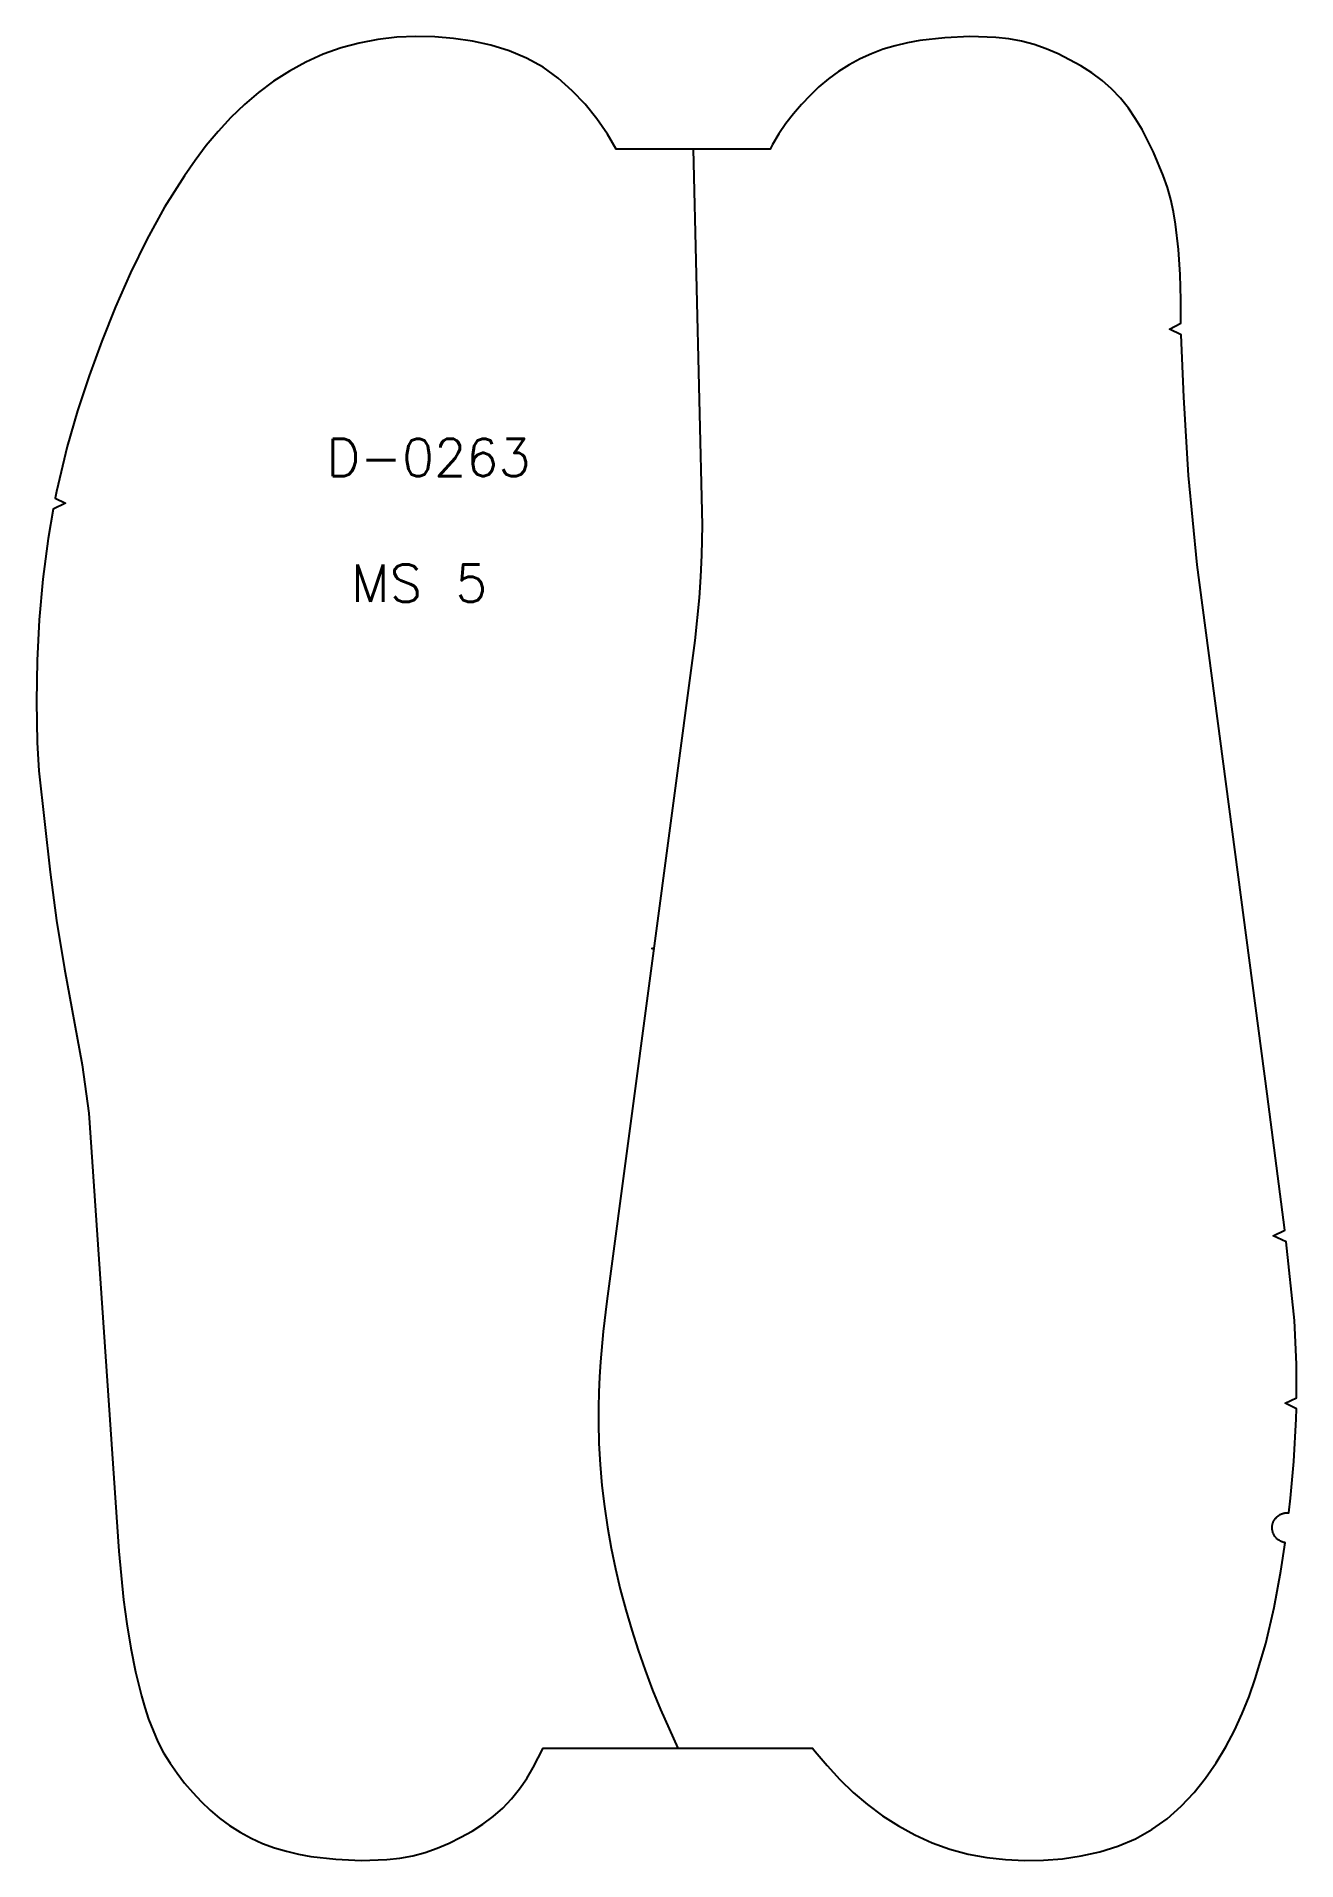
# Model space of a CAD drawing. Extents: x -3600 to 4663, y 5 to 334.
# Drawn here: x -2509.1 to -2341.1, y 4.9 to 248.1 of the extents above; entities that cross this region are included whole.
import ezdxf

# ---------------------------------------------------------------- set-up
doc = ezdxf.new("R2010")
doc.units = 0
doc.layers.add('DEFAULT', color=7, linetype='CONTINUOUS')
doc.styles.add('MTXPL_ARIAL', font='txt.shx', dxfattribs={"height": 0.2})

# ---------------------------------------------------------------- blocks, each defined once
blk = doc.blocks.new('*X17')
at = {"layer": 'DEFAULT', "color": 7, "style": 'MTXPL_ARIAL'}
for s, p in [('D-0263', (-2470.47, 189.49)), ('MS 5', (-2467.18, 172.73))]:
    blk.add_text(s, height=5, dxfattribs=at).set_placement(p)

msp = doc.modelspace()

# ---------------------------------------------------------------- linework, layer by layer
at = {"layer": 'DEFAULT', "color": 7}
msp.add_lwpolyline([(-2360.4, 9.04), (-2358.37, 10.5), (-2356.5, 12.15), (-2354.78, 13.97), (-2353.23, 15.91), (-2351.82, 17.95), (-2350.54, 20.07), (-2349.39, 22.27), (-2348.36, 24.52), (-2347.44, 26.81), (-2346.62, 29.13), (-2345.22, 33.86), (-2344.1, 38.65), (-2343.21, 43.49), (-2342.63, 47.3), (-2342.7, 47.31), (-2342.76, 47.33), (-2342.83, 47.34), (-2342.9, 47.36), (-2342.96, 47.38), (-2343.03, 47.4), (-2343.09, 47.43), (-2343.16, 47.45), (-2343.22, 47.48), (-2343.28, 47.51), (-2343.34, 47.54), (-2343.4, 47.58), (-2343.46, 47.62), (-2343.52, 47.66), (-2343.57, 47.7), (-2343.63, 47.74), (-2343.68, 47.78), (-2343.73, 47.83), (-2343.78, 47.88), (-2343.83, 47.93), (-2343.87, 47.98), (-2343.92, 48.03), (-2343.96, 48.09), (-2344, 48.14), (-2344.04, 48.2), (-2344.08, 48.26), (-2344.11, 48.32), (-2344.14, 48.38), (-2344.17, 48.44), (-2344.2, 48.51), (-2344.23, 48.57), (-2344.25, 48.63), (-2344.27, 48.7), (-2344.29, 48.77), (-2344.31, 48.83), (-2344.32, 48.9), (-2344.33, 48.97), (-2344.34, 49.04), (-2344.35, 49.1), (-2344.36, 49.17), (-2344.36, 49.24), (-2344.36, 49.31), (-2344.36, 49.38), (-2344.35, 49.45), (-2344.35, 49.52), (-2344.34, 49.59), (-2344.33, 49.65), (-2344.31, 49.72), (-2344.3, 49.79), (-2344.28, 49.85), (-2344.26, 49.92), (-2344.23, 49.98), (-2344.21, 50.04), (-2344.18, 50.11), (-2344.15, 50.17), (-2344.12, 50.23), (-2344.09, 50.29), (-2344.05, 50.35), (-2344.02, 50.41), (-2343.98, 50.46), (-2343.94, 50.52), (-2343.89, 50.57), (-2343.85, 50.62), (-2343.8, 50.67), (-2343.75, 50.72), (-2343.7, 50.77), (-2343.65, 50.81), (-2343.6, 50.85), (-2343.55, 50.9), (-2343.49, 50.94), (-2343.43, 50.97), (-2343.37, 51.01), (-2343.32, 51.04), (-2343.25, 51.07), (-2343.19, 51.1), (-2343.13, 51.13), (-2343.07, 51.16), (-2343, 51.18), (-2342.94, 51.2), (-2342.87, 51.22), (-2342.81, 51.23), (-2342.74, 51.25), (-2342.67, 51.26), (-2342.6, 51.27), (-2342.54, 51.28), (-2342.47, 51.28), (-2342.4, 51.28), (-2342.33, 51.28), (-2342.26, 51.28), (-2342.2, 51.28), (-2342.13, 51.27), (-2341.9, 53.24), (-2341.49, 58.14), (-2341.14, 63.79), (-2341.13, 65.13), (-2342.62, 65.89), (-2341.11, 66.63), (-2341.13, 71.08), (-2341.37, 76.91), (-2342.51, 87.41), (-2344.21, 88.21), (-2342.68, 88.95), (-2345.02, 107.13), (-2354.38, 177.66), (-2355.52, 189.57), (-2356.15, 200.03), (-2356.48, 208.34), (-2358.06, 209.1), (-2356.52, 209.89), (-2356.55, 213.02), (-2356.64, 216.38), (-2356.84, 219.73), (-2357.23, 223.07), (-2357.52, 224.72), (-2357.88, 226.36), (-2358.34, 227.98), (-2358.88, 229.58), (-2360.18, 232.69), (-2361.71, 235.7), (-2362.58, 237.15), (-2363.54, 238.55), (-2364.6, 239.87), (-2365.77, 241.12), (-2367.04, 242.24), (-2368.41, 243.26), (-2369.86, 244.18), (-2371.37, 245.02), (-2372.91, 245.78), (-2374.49, 246.46), (-2376.12, 247.04), (-2377.78, 247.49), (-2379.49, 247.79), (-2381.21, 247.97), (-2384.67, 248.11), (-2388.02, 247.92), (-2391.35, 247.56), (-2393, 247.26), (-2394.63, 246.88), (-2396.23, 246.4), (-2397.8, 245.82), (-2399.32, 245.13), (-2400.79, 244.34), (-2402.19, 243.45), (-2403.53, 242.47), (-2404.8, 241.4), (-2405.99, 240.26), (-2407.12, 239.06), (-2408.19, 237.8), (-2409.2, 236.49), (-2410.13, 235.13), (-2410.98, 233.73), (-2411.31, 233.11), (-2431.82, 233.11), (-2433.01, 235.08), (-2434.42, 237.12), (-2435.98, 239.07), (-2437.69, 240.88), (-2439.56, 242.54), (-2441.59, 244), (-2443.79, 245.22), (-2446.11, 246.2), (-2448.53, 246.95), (-2451, 247.49), (-2453.51, 247.86), (-2456.03, 248.06), (-2458.56, 248.11), (-2461.09, 248), (-2463.61, 247.71), (-2466.09, 247.24), (-2468.53, 246.58), (-2470.91, 245.74), (-2473.2, 244.7), (-2475.4, 243.5), (-2477.52, 242.14), (-2479.52, 240.65), (-2481.42, 239.03), (-2483.21, 237.29), (-2484.9, 235.46), (-2486.49, 233.56), (-2487.99, 231.58), (-2489.42, 229.55), (-2492.05, 225.36), (-2494.44, 221.03), (-2496.61, 216.59), (-2498.59, 212.07), (-2500.43, 207.5), (-2502.12, 202.87), (-2503.67, 198.19), (-2505.03, 193.46), (-2506.48, 187.46), (-2506.65, 186.54), (-2505.25, 185.87), (-2506.92, 185.11), (-2507.6, 181.17), (-2508.3, 175.77), (-2508.78, 170.34), (-2509.06, 164.9), (-2509.14, 159.45), (-2509.03, 154), (-2508.83, 150.22), (-2507.32, 136.68), (-2506.47, 130.23), (-2505.41, 123.81), (-2503.06, 111.01), (-2502.18, 104.56), (-2498.16, 46.18), (-2497.52, 39.7), (-2497.09, 36.47), (-2496.57, 33.25), (-2495.92, 30.06), (-2495.14, 26.89), (-2494.69, 25.32), (-2494.18, 23.76), (-2493.6, 22.24), (-2492.94, 20.75), (-2492.18, 19.3), (-2491.32, 17.9), (-2490.39, 16.55), (-2489.38, 15.24), (-2488.31, 13.98), (-2487.18, 12.77), (-2485.99, 11.63), (-2484.72, 10.57), (-2483.38, 9.59), (-2481.98, 8.7), (-2480.51, 7.9), (-2478.99, 7.21), (-2477.42, 6.63), (-2475.82, 6.15), (-2474.19, 5.77), (-2472.54, 5.48), (-2469.21, 5.12), (-2465.86, 4.92), (-2462.4, 5.07), (-2460.68, 5.24), (-2458.97, 5.54), (-2457.31, 5.99), (-2455.69, 6.57), (-2454.1, 7.25), (-2452.56, 8.02), (-2451.05, 8.85), (-2449.6, 9.77), (-2448.23, 10.79), (-2446.96, 11.92), (-2445.79, 13.16), (-2444.73, 14.48), (-2443.77, 15.88), (-2442.9, 17.33), (-2441.58, 19.92), (-2405.64, 19.92), (-2405.3, 19.48), (-2403.71, 17.57), (-2402.02, 15.74), (-2400.23, 14.01), (-2398.33, 12.39), (-2396.32, 10.89), (-2394.21, 9.54), (-2392.01, 8.33), (-2389.71, 7.3), (-2387.34, 6.45), (-2384.9, 5.79), (-2382.42, 5.33), (-2379.9, 5.04), (-2377.37, 4.92), (-2374.84, 4.97), (-2372.32, 5.17), (-2369.81, 5.54), (-2367.34, 6.09), (-2364.92, 6.84), (-2362.6, 7.81)], close=True, dxfattribs=at)
at = {"layer": 'DEFAULT'}
msp.add_lwpolyline([(-2421.57, 233.11), (-2420.38, 182.96), (-2420.44, 178.94), (-2420.58, 176.09), (-2420.78, 173.25), (-2421.36, 167.56), (-2433.09, 79.51), (-2433.56, 75.47), (-2433.91, 71.42), (-2434.04, 69.4), (-2434.14, 67.37), (-2434.19, 65.34), (-2434.19, 63.31), (-2434.13, 60.52), (-2433.97, 57.72), (-2433.73, 54.93), (-2433.4, 52.14), (-2432.99, 49.36), (-2432.5, 46.58), (-2431.93, 43.82), (-2431.29, 41.08), (-2430.57, 38.35), (-2429.77, 35.63), (-2428.91, 32.95), (-2427.98, 30.28), (-2426.98, 27.65), (-2425.92, 25.04), (-2424.79, 22.46), (-2423.61, 19.92)], dxfattribs=at)
msp.add_point((-2427.03, 126.52), dxfattribs=at)

# ---------------------------------------------------------------- block references
at = {"layer": 'DEFAULT', "color": 7}
msp.add_blockref('*X17', (0, 0), dxfattribs=at)

doc.saveas('drawing.dxf')
